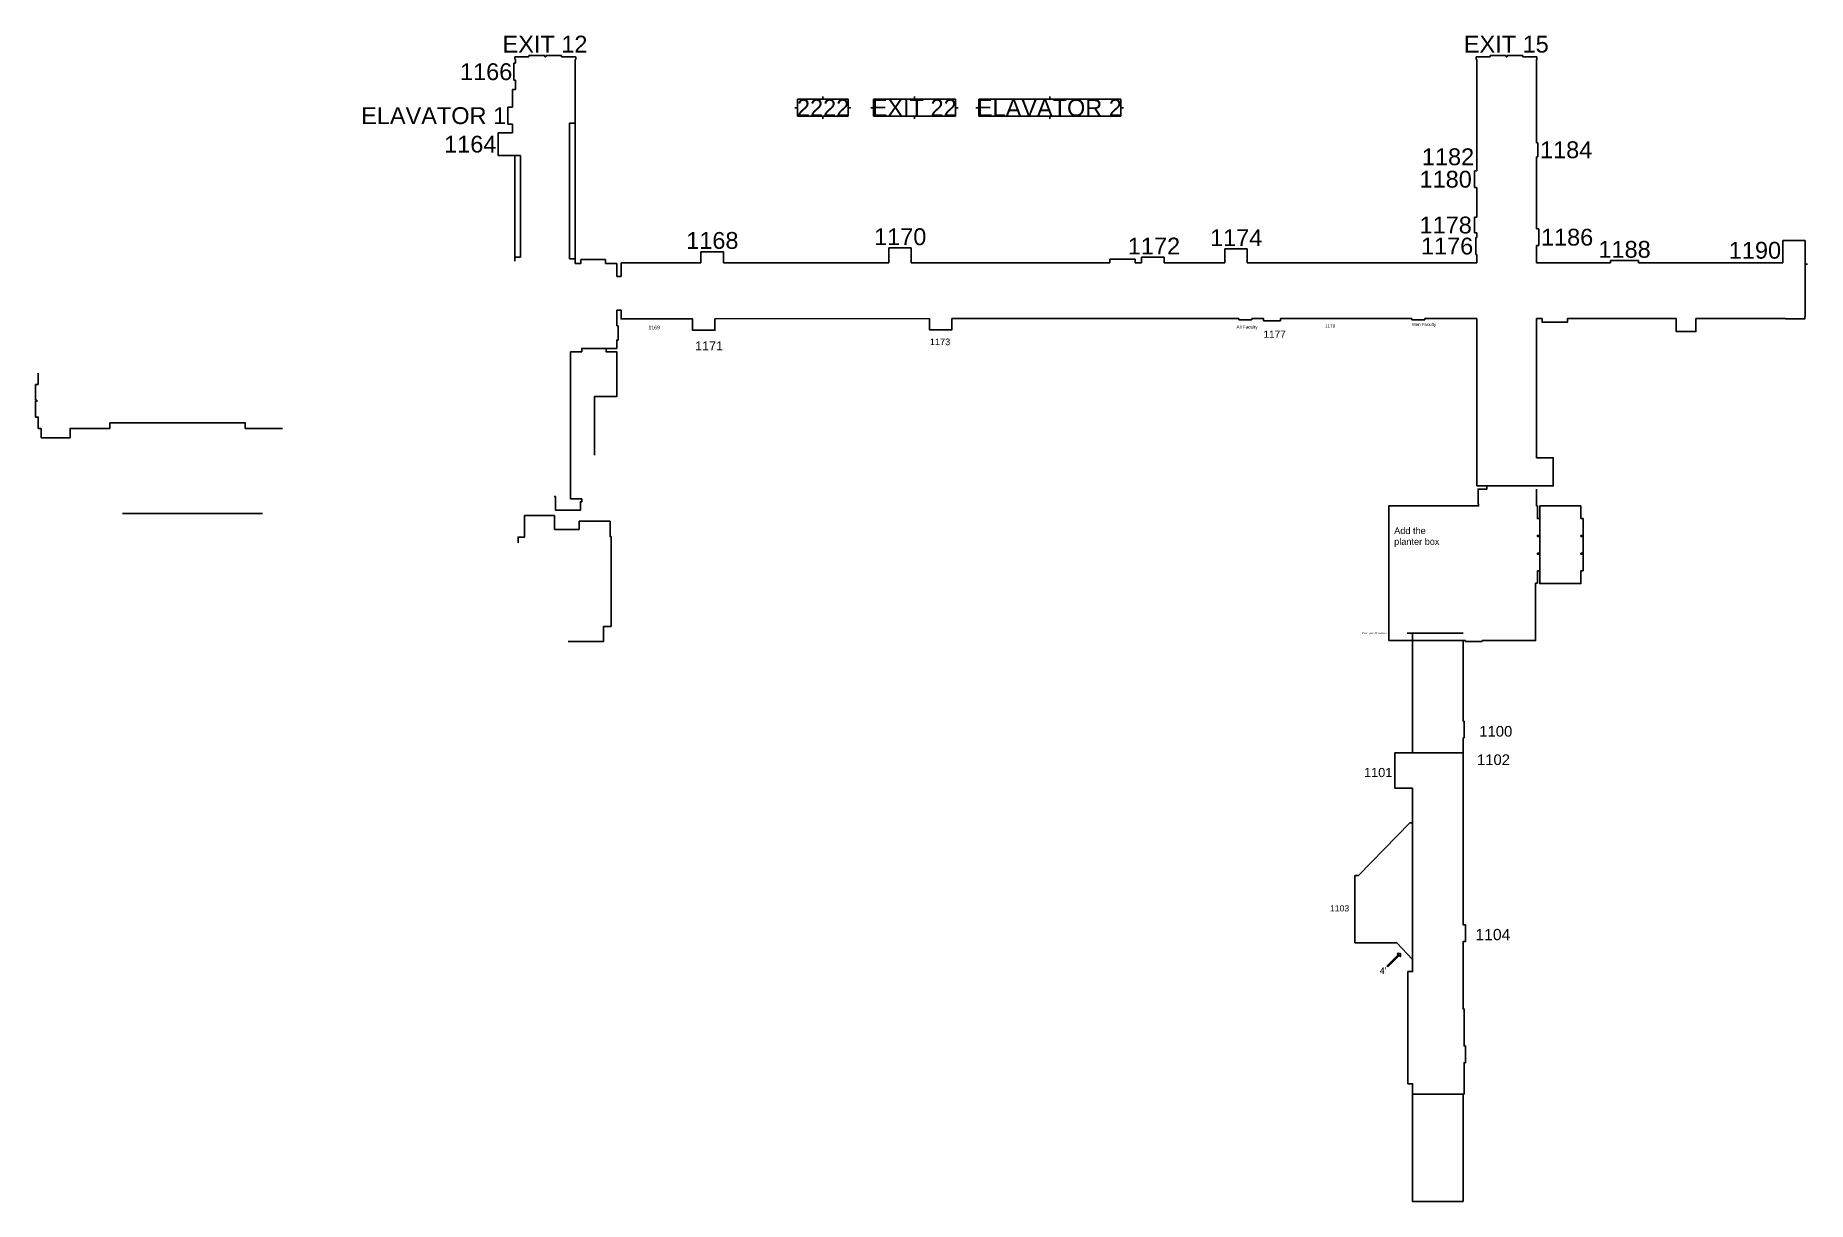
# Model space of a CAD drawing. Header units: inches. Extents: x 0 to 13986, y 0 to 7251.
# Drawn here: x 10194 to 13986, y 2428 to 4923 of the extents above; entities that cross this region are included whole.
import ezdxf

# ---------------------------------------------------------------- set-up
doc = ezdxf.new("R2010")
doc.units = ezdxf.units.IN
doc.header["$MEASUREMENT"] = 0
doc.layers.add('_Annotations', color=1, linetype='Continuous', lineweight=25)
doc.layers.add('Rooms', color=3, linetype='Continuous')
doc.styles.get("Standard").update_dxf_attribs({"font": 'arial.ttf'})
doc.styles.add('Standard 360', font='arial.ttf')

msp = doc.modelspace()

# ---------------------------------------------------------------- texts
at = {"layer": 'Rooms'}
for s, p in [('EXIT 12', (11193.5, 4886)), ('EXIT 15', (13250.5, 4886)), ('1166', (11102.5, 4827)), ('2222', (11823.5, 4750)), ('EXIT 22', (11983.5, 4750)), ('ELAVATOR 2', (12208.5, 4750)), ('ELAVATOR 1', (10891, 4733)), ('1164', (11068.5, 4672)), ('1182', (13160.7, 4645)), ('1184', (13413.5, 4660)), ('1180', (13155.7, 4597)), ('1178', (13155.7, 4499)), ('1168', (11586.5, 4466)), ('1170', (11988.5, 4474)), ('1172', (12531.5, 4454)), ('1174', (12707.5, 4472)), ('1176', (13158.7, 4454)), ('1186', (13415.5, 4473)), ('1188', (13538.5, 4447)), ('1190', (13817.5, 4445))]:
    msp.add_text(s, height=36, dxfattribs=at).set_placement(p)
at = {"layer": 'Rooms', "attachment_point": 1, "style": 'Standard 360'}
for s, insert, char_height in [('1169', (11505.7, 4301.9), 7.92), ('All Faculty', (12764, 4302.4), 7.032), ('1177', (12821.7, 4291.2), 15.43), ('1179', (12953.6, 4304.6), 6.96), ('Men Faculty', (13139.7, 4307.7), 6.737), ('1171', (11605.6, 4268), 19.22), ('1173', (12107.8, 4274.1), 14.06), ('1100', (13283.5, 3445.3), 22.75), ('1102', (13278.6, 3384.6), 22.75), ('1101', (13036.8, 3355.6), 19.55), ('1103', (12964.2, 3061.8), 13.19), ('1104', (13275.2, 3011.2), 24.1), ("4'", (13070.5, 2928.7), 13.75)]:
    msp.add_mtext(s, dxfattribs=dict(at, insert=insert, char_height=char_height))
at = {"layer": 'Rooms', "color": 1, "attachment_point": 1, "style": 'Standard 360'}
for s, insert, char_height in [('Add the\\Pplanter box', (13101.4, 3870.2), 14.032), ('Courtyard Entrance', (13032.8, 3646.2), 4.377)]:
    msp.add_mtext(s, dxfattribs=dict(at, insert=insert, char_height=char_height))

# ---------------------------------------------------------------- linework, layer by layer
at = {"layer": '_Annotations'}
msp.add_lwpolyline([(13981, 4433), (13981, 4397), (13981, 4395), (13981, 4359), (13981, 4357), (13981, 4321)], dxfattribs=at)
at = {"layer": 'Rooms', "color": 1}
for p, q in [((11218, 4827), (11218, 4863)), ((11250, 4880), (11284, 4880)), ((11286, 4880), (11320, 4880)), ((13307, 4880), (13341, 4880)), ((13343, 4880), (13377, 4880)), ((11205, 4733), (11205, 4769)), ((11205, 4769), (11215, 4769)), ((11184, 4672), (11184, 4708)), ((11215, 4733), (11205, 4733)), ((11337, 4735), (11337, 4445)), ((11349, 4735), (11337, 4735)), ((11232, 4666), (11220, 4666)), ((11232, 4448), (11232, 4666)), ((13278, 4645), (13278, 4681)), ((13409, 4693), (13409, 4663)), ((13273, 4597), (13273, 4633)), ((13273, 4500), (13273, 4534)), ((13276, 4454), (13276, 4490)), ((13411, 4509), (13411, 4473)), ((13933, 4445), (13933, 4481)), ((11220, 4448), (11232, 4448)), ((11337, 4445), (11349, 4445)), ((11624, 4460), (11660, 4460)), ((12026, 4468), (12062, 4468)), ((12569, 4448), (12605, 4448)), ((12745, 4466), (12781, 4466)), ((13564, 4441), (13624, 4441)), ((11499, 4316), (11523, 4316)), ((11606, 4292), (11642, 4292)), ((12113, 4293), (12149, 4293)), ((12769, 4314), (12797, 4314)), ((12822, 4312), (12858, 4312)), ((12951, 4317), (12987, 4317)), ((13139, 4314), (13167, 4314)), ((13707, 4289), (13743, 4289)), ((13442, 4000), (13442, 3964)), ((13413, 3853), (13413, 3889)), ((13506, 3853), (13506, 3889)), ((13413, 3815), (13413, 3851)), ((13506, 3815), (13506, 3851)), ((13413, 3777), (13413, 3813)), ((13506, 3777), (13506, 3813)), ((13254, 3626), (13290, 3626)), ((13251, 3420), (13251, 3456)), ((13103, 3386), (13103, 3350)), ((13249, 3360), (13249, 3384)), ((13103, 3350), (13103, 3314)), ((13016.9, 3053.2), (13016.9, 3089.2)), ((13016.9, 3017.2), (13016.9, 3053.2)), ((13254, 2725), (13254, 2761)), ((13150, 2428), (13240, 2428))]:
    msp.add_line(p, q, dxfattribs=at)
at = {"layer": 'Rooms'}
for p, q in [((11218, 4863), (11221, 4863)), ((11220, 4871), (11220, 4877)), ((11220, 4877), (11250, 4877)), ((11221, 4871), (11220, 4871)), ((11221, 4863), (11221, 4871)), ((11250, 4877), (11250, 4880)), ((11284, 4880), (11284, 4877)), ((11284, 4877), (11286, 4877)), ((11286, 4877), (11286, 4880)), ((11286, 4877), (11286, 4877)), ((11320, 4880), (11320, 4877)), ((11320, 4877), (11350, 4877)), ((11350, 4871), (11349, 4871)), ((11349, 4871), (11349, 4735)), ((11350, 4877), (11350, 4871)), ((13277, 4871), (13277, 4877)), ((13277, 4877), (13307, 4877)), ((13278, 4871), (13277, 4871)), ((13278, 4681), (13278, 4871)), ((13307, 4877), (13307, 4880)), ((13341, 4880), (13341, 4877)), ((13341, 4877), (13343, 4877)), ((13343, 4877), (13343, 4880)), ((13343, 4877), (13343, 4877)), ((13377, 4880), (13377, 4877)), ((13377, 4877), (13407, 4877)), ((13406, 4871), (13406, 4693)), ((13407, 4871), (13406, 4871)), ((13407, 4877), (13407, 4871)), ((11221, 4827), (11218, 4827)), ((11221, 4807), (11221, 4827)), ((11215, 4769), (11215, 4807)), ((11215, 4807), (11221, 4807)), ((11825, 4750), (11825, 4786)), ((11825, 4786), (11933, 4786)), ((11879, 4786), (11879, 4792)), ((11933, 4786), (11933, 4750)), ((11987.5, 4750), (11987.5, 4786)), ((11987.5, 4786), (12162.5, 4786)), ((12075, 4786), (12075, 4792)), ((12162.5, 4786), (12162.5, 4750)), ((12212.5, 4750), (12212.5, 4786)), ((12212.5, 4786), (12516.5, 4786)), ((12364.5, 4786), (12364.5, 4792)), ((12516.5, 4786), (12516.5, 4750)), ((11825, 4768), (11819, 4768)), ((11933, 4750), (11825, 4750)), ((11879, 4750), (11879, 4744)), ((11933, 4768), (11939, 4768)), ((11981.5, 4768), (11987.5, 4768)), ((12162.5, 4750), (11987.5, 4750)), ((12075, 4744), (12075, 4750)), ((12162.5, 4768), (12168.5, 4768)), ((12206.5, 4768), (12212.5, 4768)), ((12516.5, 4750), (12212.5, 4750)), ((12364.5, 4744), (12364.5, 4750)), ((12516.5, 4768), (12522.5, 4768)), ((11184, 4708), (11184, 4714)), ((11184, 4714), (11215, 4714)), ((11215, 4714), (11215, 4733)), ((11349, 4735), (11349, 4445)), ((11184, 4666), (11184, 4672)), ((11220, 4666), (11184, 4666)), ((11184, 4666), (11184, 4666)), ((11220, 4666), (11220, 4448)), ((13406, 4693), (13409, 4693)), ((13273, 4633), (13278, 4633)), ((13278, 4633), (13278, 4645)), ((13409, 4663), (13406, 4663)), ((13406, 4663), (13406, 4509)), ((13278, 4597), (13273, 4597)), ((13278, 4534), (13278, 4597)), ((13273, 4534), (13278, 4534)), ((13278, 4500), (13273, 4500)), ((13276, 4490), (13278, 4490)), ((13278, 4490), (13278, 4500)), ((13406, 4509), (13411, 4509)), ((13933, 4481), (13933, 4484)), ((13933, 4484), (13981, 4484)), ((13981, 4484), (13981, 4433)), ((11220, 4440), (11220, 4448)), ((11349, 4445), (11349, 4435)), ((11361, 4435), (11361, 4443)), ((11361, 4443), (11414, 4443)), ((11414, 4443), (11414, 4435)), ((11618, 4436), (11618, 4460)), ((11618, 4460), (11624, 4460)), ((11660, 4460), (11666, 4460)), ((11666, 4460), (11666, 4436)), ((12020, 4436), (12020, 4468)), ((12020, 4468), (12026, 4468)), ((12062, 4468), (12068, 4468)), ((12068, 4468), (12068, 4436)), ((12493, 4436), (12493, 4444)), ((12493, 4444), (12547, 4444)), ((12547, 4444), (12547, 4436)), ((12561, 4436), (12561, 4448)), ((12561, 4448), (12569, 4448)), ((12605, 4448), (12609, 4448)), ((12609, 4448), (12609, 4436)), ((12739, 4436), (12739, 4466)), ((12739, 4466), (12745, 4466)), ((12781, 4466), (12787, 4466)), ((12787, 4466), (12787, 4436)), ((13278, 4454), (13276, 4454)), ((13278, 4436), (13278, 4454)), ((13411, 4473), (13406, 4473)), ((13406, 4473), (13406, 4436)), ((13564, 4436), (13564, 4441)), ((13564, 4441), (13564, 4441)), ((13624, 4441), (13624, 4436)), ((13933, 4436), (13933, 4445)), ((11349, 4435), (11361, 4435)), ((11414, 4435), (11438, 4435)), ((11438, 4435), (11438, 4407)), ((11438, 4407), (11447, 4407)), ((11447, 4407), (11447, 4436)), ((11447, 4436), (11618, 4436)), ((11666, 4436), (12020, 4436)), ((12068, 4436), (12493, 4436)), ((12547, 4436), (12561, 4436)), ((12609, 4436), (12739, 4436)), ((12787, 4436), (13278, 4436)), ((13406, 4436), (13564, 4436)), ((13624, 4436), (13933, 4436)), ((13981, 4433), (13986, 4433)), ((11447, 4335), (11438, 4335)), ((11438, 4335), (11438, 4301)), ((11438, 4301), (11441, 4301)), ((11441, 4301), (11441, 4271)), ((11648, 4316), (12107, 4317)), ((10200, 4176), (10194, 4176)), ((10194, 4176), (10194, 4142)), ((10200, 4200), (10200, 4176)), ((10194, 4142), (10197, 4142)), ((13249, 3628), (13254, 3628)), ((13254, 3628), (13254, 3626)), ((13249, 3384), (13249, 3420)), ((13249, 3420), (13251, 3420)), ((13016.9, 3089.2), (13016.9, 3125.2)), ((13016.9, 3125.2), (13024.9, 3125.2)), ((13016.9, 2981.2), (13016.9, 3017.2)), ((13106.9, 2981.2), (13016.9, 2981.2))]:
    msp.add_line(p, q, dxfattribs=at)
at = {"layer": 'Rooms', "color": 7}
for p, q in [((11302.6, 3895.4), (11242.6, 3895.4)), ((11359.6, 3883.4), (11421.6, 3883.4)), ((11404.6, 3626.4), (11333.6, 3626.4)), ((13141, 3238), (13141, 2946))]:
    msp.add_line(p, q, dxfattribs=at)
at = {"layer": 'Rooms', "color": 2}
for p, q in [((13249, 3644), (13129, 3644)), ((13141, 3628), (13141, 3644)), ((13141, 3628), (13249, 3628)), ((13141, 3388), (13249, 3388)), ((13249, 2658), (13141, 2658))]:
    msp.add_line(p, q, dxfattribs=at)
at = {"layer": 'Rooms', "color": 6}
for p, q in [((13024.9, 3125.2), (13135, 3238)), ((13141, 2946), (13106.9, 2981.2))]:
    msp.add_line(p, q, dxfattribs=at)
at = {"layer": 'Rooms'}
for points in [[(11447, 4335), (11447, 4316), (11499, 4316)], [(11523, 4316), (11600, 4316), (11600, 4292), (11606, 4292)], [(11642, 4292), (11648, 4292), (11648, 4316)], [(12113, 4293), (12107, 4293), (12107, 4317)], [(12769, 4317), (12155, 4317), (12155, 4293), (12149, 4293)], [(12769, 4314), (12769, 4317)], [(12822, 4312), (12822, 4317), (12797, 4317), (12797, 4314)], [(12951, 4317), (12858, 4317), (12858, 4312)], [(13139, 4314), (13139, 4317), (12987, 4317)], [(13278, 3959), (13278, 4317), (13167, 4317), (13167, 4314)], [(13707, 4289), (13705, 4289), (13705, 4317), (13472, 4317), (13472, 4309), (13418, 4309), (13418, 4317), (13406, 4317)], [(13406, 4317), (13406, 4019), (13442, 4019), (13442, 4000)], [(13980, 4321), (13980, 4316), (13939, 4316), (13939, 4317), (13747, 4317), (13747, 4289), (13743, 4289)], [(11415, 4253), (11363, 4253), (11363, 4246), (11339, 4246)], [(11441, 4271), (11438, 4271), (11438, 4253), (11415, 4253), (11415, 4246), (11438, 4246), (11438, 4150), (11390, 4150), (11390, 4025)], [(11339, 4246), (11339, 3931), (11363, 3931), (11363, 3925), (11360, 3925), (11360, 3907), (11307, 3907), (11307, 3936)], [(10197, 4142), (10197, 4140), (10194, 4140), (10194, 4106), (10200, 4106), (10200, 4082), (10206, 4082), (10206, 4062)], [(10206, 4062), (10212, 4062), (10248, 4062), (10268, 4062), (10268, 4082), (10296, 4082), (10332, 4082)], [(10332, 4082), (10353, 4082), (10353, 4094)], [(10353, 4094), (10643, 4094), (10643, 4082)], [(10643, 4082), (10687, 4082), (10723, 4082)], [(13300, 3959), (13300, 3952), (13281, 3952), (13281, 3920), (13282, 3920), (13282, 3916), (13090, 3916), (13090, 3669), (13090, 3633), (13090, 3628)], [(13442, 3964), (13442, 3959), (13388, 3959), (13300, 3959), (13278, 3959)], [(13413, 3889), (13408, 3889), (13408, 3916), (13406, 3916), (13406, 3952)], [(11307, 3936), (11304, 3936)], [(13413, 3889), (13413, 3916), (13501, 3916)], [(13506, 3889), (13501, 3889), (13501, 3916)], [(10380, 3900), (10680, 3900)], [(11242.6, 3895.4), (11240.6, 3895.4), (11240.6, 3849.4), (11226.6, 3849.4), (11226.6, 3837.4)], [(11304.6, 3865.4), (11304.6, 3895.4), (11302.6, 3895.4)], [(11357.6, 3865.4), (11357.6, 3883.4), (11359.6, 3883.4)], [(11423.6, 3883.4), (11423.6, 3850.4), (11425.6, 3850.4), (11425.6, 3658.4), (11409.6, 3658.4), (11409.6, 3626.4), (11404.6, 3626.4)], [(11421.6, 3883.4), (11423.6, 3883.4)], [(11304.6, 3865.4), (11357.6, 3865.4)], [(13404, 3751), (13408, 3751), (13408, 3777), (13413, 3777), (13413, 3750), (13501, 3750), (13501, 3777), (13506, 3777)], [(13290, 3626), (13290, 3628), (13404, 3628), (13404, 3751)], [(13090, 3628), (13141, 3628), (13141, 3388), (13103, 3388), (13103, 3386)], [(13251, 3456), (13249, 3456), (13249, 3628)], [(13254, 2761), (13251, 2761), (13251, 2840), (13249, 2840), (13249, 2984), (13254, 2984), (13254, 3020), (13249, 3020), (13249, 3360)], [(13103, 3314), (13103, 3312), (13141, 3312), (13141, 3238), (13135, 3238)], [(13141, 2946), (13141, 2920), (13131, 2920), (13131, 2680), (13141, 2680), (13141, 2428), (13150, 2428)], [(13249, 2428), (13249, 2658), (13251, 2658), (13251, 2725), (13254, 2725)], [(13240, 2428), (13249, 2428)]]:
    msp.add_lwpolyline(points, dxfattribs=at)
for points in [[(13413, 3851), (13408, 3851), (13408, 3853), (13413, 3853)], [(13506, 3851), (13501, 3851), (13501, 3853), (13506, 3853)], [(13413, 3813), (13408, 3813), (13408, 3815), (13413, 3815)], [(13506, 3813), (13501, 3813), (13501, 3815), (13506, 3815)], [(13088, 2930.4), (13112.2, 2954.6), (13114.8, 2952), (13114.8, 2958.9), (13107.9, 2958.9), (13110.5, 2956.3), (13086.3, 2932.1)]]:
    msp.add_lwpolyline(points, close=True, dxfattribs=at)

msp.set_redraw_order([(e.dxf.handle, doc.entitydb.next_handle()) for e in msp.query("TEXT MTEXT ATTDEF DIMENSION ARC_DIMENSION")])  # texts and dimensions are drawn at this point

doc.saveas('drawing.dxf')
